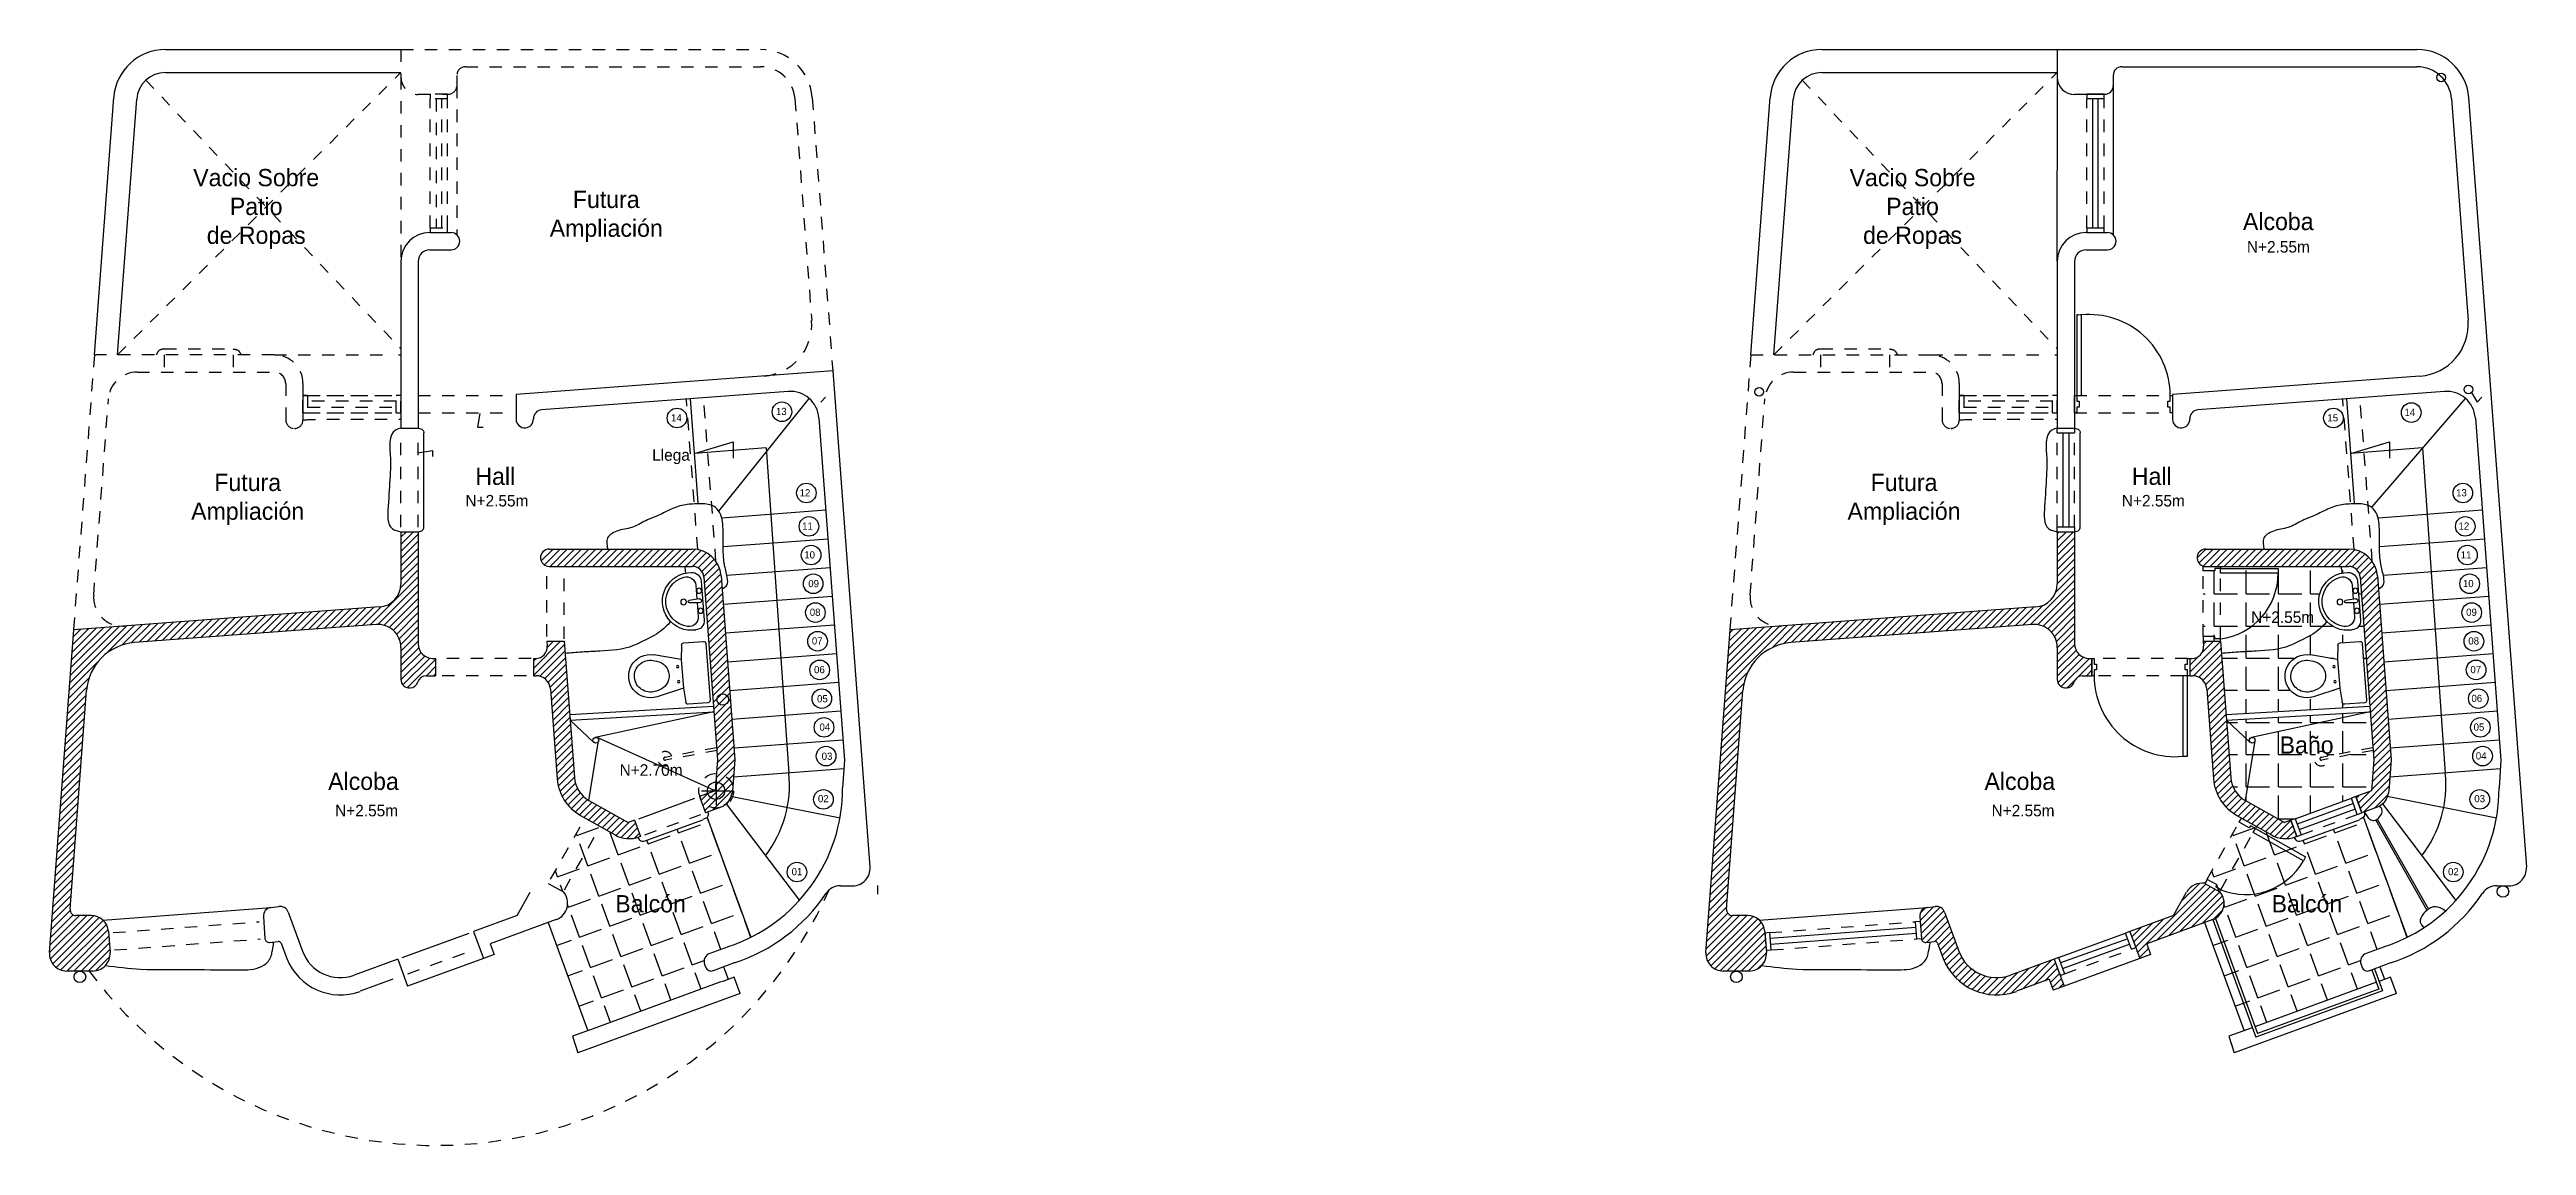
# Model space of a CAD drawing. Extents: x 132.5 to 215, y 54.5 to 129.7.
# Drawn here: x 139.3 to 160.8, y 84.51 to 94.03 of the extents above; entities that cross this region are included whole.
import ezdxf

# ---------------------------------------------------------------- set-up
doc = ezdxf.new("R2010")
doc.units = 0
doc.header["$LTSCALE"] = 0.06
doc.header["$MEASUREMENT"] = 0
doc.linetypes.add('ACAD_ISO02W100', pattern=[15, 12, -3])
doc.linetypes.add('ACAD_ISO04W100', pattern=[30.5, 24, -3, 0.5, -3])
doc.layers.get('0').update_dxf_attribs({"linetype": 'CONTINUOUS'})
for name, color, linetype in [('CARPINTERIA', 2, 'CONTINUOUS'), ('COTAS', 7, 'CONTINUOUS'), ('EJES', 1, 'ACAD_ISO04W100'), ('L005', 46, 'CONTINUOUS'), ('L01', 21, 'CONTINUOUS'), ('L02', 2, 'CONTINUOUS'), ('L025', 4, 'CONTINUOUS'), ('L03', 6, 'CONTINUOUS'), ('L05', 3, 'CONTINUOUS'), ('PROY', 9, 'ACAD_ISO02W100')]:
    doc.layers.add(name, color=color, linetype=linetype)
doc.styles.add('STYLE3', font='stylu.ttf')
pattern_1 = [(45, (-0.599272, 29.567298), (-0.030935922, 0.030935922), [])]
pattern_2 = [(45, (-0.175274, 29.567298), (-0.030935922, 0.030935922), [])]

msp = doc.modelspace()

# ---------------------------------------------------------------- texts
at = {"layer": 'L01', "char_height": 0.0625, "attachment_point": 2}
for s, insert in [('\\fStylus BT|b0|i0|c0|p34;14', (144.739, 90.86)), ('\\fStylus BT|b0|i0|c0|p34;13', (145.649, 90.915)), ('\\fStylus BT|b0|i0|c0|p34;15', (159.114, 90.86)), ('\\fStylus BT|b0|i0|c0|p34;14', (159.783, 90.907)), ('\\fStylus BT|b0|i0|c0|p34;12', (145.855, 90.209)), ('\\fStylus BT|b0|i0|c0|p34;13', (160.231, 90.209)), ('\\fStylus BT|b0|i0|c0|p34;11', (145.877, 89.92)), ('\\fStylus BT|b0|i0|c0|p34;12', (160.252, 89.92)), ('\\fStylus BT|b0|i0|c0|p34;10', (145.895, 89.67)), ('\\fStylus BT|b0|i0|c0|p34;11', (160.271, 89.67)), ('\\fStylus BT|b0|i0|c0|p34;09', (145.93, 89.421)), ('\\fStylus BT|b0|i0|c0|p34;10', (160.29, 89.421)), ('\\fStylus BT|b0|i0|c0|p34;08', (145.943, 89.172)), ('\\fStylus BT|b0|i0|c0|p34;09', (160.318, 89.172)), ('\\fStylus BT|b0|i0|c0|p34;07', (145.961, 88.923)), ('\\fStylus BT|b0|i0|c0|p34;08', (160.337, 88.923)), ('\\fStylus BT|b0|i0|c0|p34;06', (145.98, 88.674)), ('\\fStylus BT|b0|i0|c0|p34;07', (160.355, 88.674)), ('\\fStylus BT|b0|i0|c0|p34;05', (146.006, 88.421)), ('\\fStylus BT|b0|i0|c0|p34;06', (160.364, 88.424)), ('\\fStylus BT|b0|i0|c0|p34;04', (146.027, 88.175)), ('\\fStylus BT|b0|i0|c0|p34;05', (160.383, 88.175)), ('\\fStylus BT|b0|i0|c0|p34;03', (146.046, 87.922)), ('\\fStylus BT|b0|i0|c0|p34;04', (160.402, 87.925)), ('\\fStylus BT|b0|i0|c0|p34;02', (146.014, 87.554)), ('\\fStylus BT|b0|i0|c0|p34;03', (160.389, 87.554)), ('\\fStylus BT|b0|i0|c0|p34;01', (145.785, 86.92)), ('\\fStylus BT|b0|i0|c0|p34;02', (160.161, 86.92))]:
    msp.add_mtext(s, dxfattribs=dict(at, insert=insert))
at = {"layer": 'L025', "attachment_point": 2, "style": 'STYLE3'}
for s, insert, char_height in [('Vacio Sobre\\PPatio\\Pde Ropas', (141.092, 92.989), 0.15), ('Vacio Sobre\\PPatio\\Pde Ropas', (155.467, 92.989), 0.15), ('Futura\\PAmpliación', (144.13, 92.8), 0.15), ('Alcoba', (158.641, 92.608), 0.15), ('N+2.55m', (158.642, 92.363), 0.1), ('Llega', (144.692, 90.556), 0.1), ('Futura\\PAmpliación', (141.018, 90.343), 0.15), ('Hall', (143.167, 90.396), 0.15), ('Futura\\PAmpliación', (155.393, 90.343), 0.15), ('Hall', (157.543, 90.396), 0.15), ('N+2.55m', (143.181, 90.159), 0.1), ('N+2.55m', (157.557, 90.159), 0.1), ('N+2.55m', (158.679, 89.148), 0.1), ('Baño', (158.887, 88.063), 0.15), ('Alcoba', (142.023, 87.748), 0.15), ('N+2.70m', (144.519, 87.821), 0.1), ('Alcoba', (156.398, 87.748), 0.15), ('N+2.55m', (142.05, 87.469), 0.1), ('N+2.55m', (156.426, 87.469), 0.1), ('Balcón', (144.515, 86.685), 0.15), ('Balcón', (158.89, 86.685), 0.15)]:
    msp.add_mtext(s, dxfattribs=dict(at, insert=insert, char_height=char_height))

# ---------------------------------------------------------------- blocks, each defined once
blk = doc.blocks.new('PUNTO')
at = {"layer": 'COTAS'}
for p, q in [((-0.126, 0), (0.124, 0)), ((-0.001, 0.125), (-0.001, -0.125))]:
    blk.add_line(p, q, dxfattribs=at)
blk.add_circle((-0.001, 0), 0.075, dxfattribs=at)
blk = doc.blocks.new('LAVAMANO2')
at = {"layer": 'L025'}
for p, q in [((0, 0.17), (0, -0.17)), ((0.028, 0.017), (0.117, 0.01)), ((0.05, 0.137), (0.05, 0.015)), ((0.028, -0.017), (0.117, -0.01)), ((0.05, -0.015), (0.05, -0.137))]:
    blk.add_line(p, q, dxfattribs=at)
for centre, radius in [((0.025, 0.087), 0.022), ((0.166, 0), 0.025), ((0.025, -0.087), 0.022)]:
    blk.add_circle(centre, radius, dxfattribs=at)
for centre, radius, start, end in [((0.08, 0.17), 0.08, 90, 180), ((0.13, 0.137), 0.08, 77.3837, 180), ((0.13, 0.137), 0.08, 77.3837, 180), ((0.099, 0), 0.251, 265.5948, 94.4052), ((0.099, 0), 0.221, 282.6163, 77.3837), ((0.028, 0), 0.017, 80.7814, 279.2186), ((0.116, 0), 0.00985, 274.6093, 85.3907), ((0.08, -0.17), 0.08, 180, 270), ((0.13, -0.137), 0.08, 180, 282.6163)]:
    blk.add_arc(centre, radius, start, end, dxfattribs=at)
blk = doc.blocks.new('S-ROY-P')
for p, q in [((-0.267, -0.03), (-0.267, -0.202)), ((0.247, -0.01), (-0.247, -0.01)), ((0.267, -0.202), (0.267, -0.03)), ((-0.125, -0.234), (-0.249, -0.222)), ((-0.125, -0.234), (-0.183, -0.467)), ((0.125, -0.234), (-0.125, -0.234)), ((0.249, -0.222), (0.125, -0.234)), ((0.125, -0.234), (0.183, -0.467)), ((-0.134, -0.479), (-0.126, -0.447)), ((0.134, -0.479), (0.126, -0.447)), ((0.126, -0.447), (0.126, -0.447))]:
    blk.add_line(p, q)
for centre in [(-0.065, -0.27), (0.065, -0.27)]:
    blk.add_circle(centre, 0.01)
for centre, radius, start, end in [((-0.247, -0.03), 0.02, 90, 180), ((-0.247, -0.202), 0.02, 180, 264.3693), ((0.247, -0.03), 0.02, 0, 90), ((0.247, -0.202), 0.02, 275.6307, 0), ((0, -0.479), 0.13, 90, 165.9713), ((0, -0.479), 0.13, 14.0287, 90), ((0, -0.512), 0.188, 166.1294, 13.8706), ((0, -0.512), 0.138, 166.1294, 270), ((0, -0.512), 0.138, 270, 13.8706)]:
    blk.add_arc(centre, radius, start, end)
blk = doc.blocks.new('P65CM')
at = {"layer": 'CARPINTERIA'}
for p, q in [((0, 0.65), (0.15, 0.65)), ((0, 0.61), (0, 0.65)), ((0.15, 0.65), (0.15, 0.63)), ((0.1, 0.61), (0, 0.61)), ((0.1, 0.63), (0.1, 0.61)), ((0.15, 0.63), (0.1, 0.63)), ((0.15, 0.63), (0.65, 0.63)), ((0.15, 0.59), (0.15, 0.63)), ((0.65, 0.59), (0.15, 0.59)), ((0.65, 0.63), (0.65, 0.59)), ((0, 0.04), (0, 0)), ((0.1, 0.04), (0, 0.04)), ((0, 0), (0.15, 0)), ((0.1, 0.02), (0.1, 0.04)), ((0.15, 0.02), (0.1, 0.02)), ((0.15, 0), (0.15, 0.02))]:
    blk.add_line(p, q, dxfattribs=at)
blk.add_arc((0.075, 0.59), 0.575, 277.486, 0, dxfattribs=at)

# ---------------------------------------------------------------- hatches: boundary and pattern name
at = {"layer": 'L005'}
h = msp.add_hatch(dxfattribs=at)
h.set_pattern_fill('ANSI31,_O', color=256, scale=0.35)
h.set_pattern_definition(pattern_1)
h.paths.add_polyline_path([(139.299, 86.187, 0.436313), (139.448, 86.026), (139.674, 86.026, 0.436313), (139.824, 86.187), (139.81, 86.369, 0.392454), (139.66, 86.508), (139.527, 86.508, -0.436313), (139.477, 86.562), (139.62, 88.462, -0.370905), (140.035, 88.877), (142.133, 89.035, -0.436425), (142.348, 88.835), (142.348, 88.558, 0.436313), (142.429, 88.483, 0.311704), (142.495, 88.536, -0.332361), (142.567, 88.59), (142.648, 88.59), (142.648, 88.74), (142.623, 88.74, -0.414214), (142.498, 88.865), (142.498, 89.839), (142.348, 89.839), (142.348, 89.386, -0.392454), (142.163, 89.187), (139.509, 88.988)])
h = msp.add_hatch(dxfattribs=at)
h.set_pattern_fill('ANSI31,_O', color=256, scale=0.35)
h.set_pattern_definition(pattern_1)
edge = h.paths.add_edge_path()
edge.add_arc((144.877, 89.439), 0.1, 4.2892, 90, ccw=False)
edge.add_line((144.977, 89.446), (145.096, 87.859))
edge.add_line((145.096, 87.859), (145.076, 87.591))
edge.add_line((145.076, 87.591), (144.938, 87.541))
edge.add_line((144.938, 87.541), (144.99, 87.4))
edge.add_line((144.99, 87.4), (145.132, 87.452))
edge.add_spline(control_points=[(145.132, 87.452), (145.141, 87.454), (145.197, 87.487), (145.215, 87.549), (145.226, 87.589)], knot_values=[0, 0, 0, 0, 0.066504, 0.184616, 0.184616, 0.184616, 0.184616], degree=3, periodic=0)
edge.add_line((145.226, 87.589), (145.246, 87.859))
edge.add_line((145.246, 87.859), (145.126, 89.458))
edge.add_arc((144.877, 89.439), 0.25, 4.2892, 90)
edge.add_line((144.877, 89.689), (143.635, 89.689))
edge.add_arc((143.635, 89.614), 0.075, 90, 184.2892)
edge.add_arc((143.635, 89.614), 0.075, 184.2892, 270)
edge.add_line((143.635, 89.539), (144.877, 89.539))
h.paths.add_polyline_path([(143.646, 88.474), (143.704, 87.695, 0.25063), (143.906, 87.376), (144.207, 87.207, 0.219526), (144.415, 87.19), (144.426, 87.194), (144.374, 87.335), (144.321, 87.315), (143.98, 87.507, -0.25063), (143.854, 87.706), (143.765, 88.889), (143.615, 88.889), (143.618, 88.848, -0.436313), (143.518, 88.74), (143.498, 88.74), (143.498, 88.59), (143.521, 88.59, -0.392454)])
h = msp.add_hatch(dxfattribs=at)
h.set_pattern_fill('ANSI31,_O', color=256, scale=0.35)
h.set_pattern_definition(pattern_2)
h.paths.add_polyline_path([(153.674, 86.187, 0.436313), (153.824, 86.026), (154.049, 86.026, 0.436313), (154.199, 86.187), (154.185, 86.369, 0.392454), (154.036, 86.508), (153.903, 86.508, -0.436313), (153.853, 86.562), (153.995, 88.462, -0.370905), (154.41, 88.877), (156.508, 89.035, -0.436425), (156.723, 88.835), (156.723, 88.558, 0.436313), (156.804, 88.483, 0.311704), (156.87, 88.536, -0.332361), (156.942, 88.59), (157.023, 88.59), (157.023, 88.74), (156.998, 88.74, -0.414214), (156.873, 88.865), (156.873, 89.839), (156.723, 89.839), (156.723, 89.386, -0.392454), (156.538, 89.187), (153.884, 88.988)])
h = msp.add_hatch(dxfattribs=at)
h.set_pattern_fill('ANSI31,_O', color=256, scale=0.35)
h.set_pattern_definition(pattern_2)
edge = h.paths.add_edge_path()
edge.add_arc((159.252, 89.439), 0.1, 4.2892, 90, ccw=False)
edge.add_line((159.352, 89.446), (159.471, 87.859))
edge.add_line((159.471, 87.859), (159.451, 87.591))
edge.add_line((159.451, 87.591), (159.313, 87.541))
edge.add_line((159.313, 87.541), (159.365, 87.4))
edge.add_line((159.365, 87.4), (159.508, 87.452))
edge.add_spline(control_points=[(159.508, 87.452), (159.516, 87.454), (159.572, 87.487), (159.59, 87.549), (159.601, 87.589)], knot_values=[0, 0, 0, 0, 0.066504, 0.184616, 0.184616, 0.184616, 0.184616], degree=3, periodic=0)
edge.add_line((159.601, 87.589), (159.622, 87.859))
edge.add_line((159.622, 87.859), (159.502, 89.458))
edge.add_arc((159.252, 89.439), 0.25, 4.2892, 90)
edge.add_line((159.252, 89.689), (158.011, 89.689))
edge.add_arc((158.011, 89.614), 0.075, 90, 184.2892)
edge.add_arc((158.011, 89.614), 0.075, 184.2892, 270)
edge.add_line((158.011, 89.539), (159.252, 89.539))
h.paths.add_polyline_path([(158.021, 88.474), (158.08, 87.695, 0.25063), (158.282, 87.376), (158.582, 87.207, 0.219526), (158.791, 87.19), (158.802, 87.194), (158.75, 87.335), (158.696, 87.315), (158.356, 87.507, -0.25063), (158.229, 87.706), (158.14, 88.889), (157.99, 88.889), (157.993, 88.848, -0.436313), (157.893, 88.74), (157.873, 88.74), (157.873, 88.59), (157.896, 88.59, -0.392454)])
h = msp.add_hatch(dxfattribs=at)
h.set_pattern_fill('ANGLE,_O', color=256, scale=1.015)
h.set_pattern_definition([(0, (13.77618, 29.5673), (0, 0.279125), [0.203, -0.076125]), (90, (13.77618, 29.5673), (-0.279125, 2e-17), [0.203, -0.076125])])
h.paths.add_polyline_path([(158.011, 89.539, -0.06976), (157.99, 89.542), (157.99, 88.889), (158.14, 88.889), (158.188, 88.253), (159.436, 88.325), (159.352, 89.446, 0.392454), (159.252, 89.539)])
h.paths.add_polyline_path([(159.244, 89.485, -0.414214), (159.33, 89.412), (159.355, 89.073, -0.414214), (159.281, 88.987, -1.08)], flags=16)
h.paths.add_polyline_path([(158.92, 88.771), (159.156, 88.731), (159.159, 88.856, -0.385714), (159.178, 88.875), (159.349, 88.888, -0.414214), (159.37, 88.87), (159.407, 88.377, -0.414214), (159.389, 88.356), (159.217, 88.343, -0.385714), (159.196, 88.359), (159.175, 88.482), (158.947, 88.407, -1.276967)], flags=16)
h.paths.add_polyline_path([(158.911, 88.722, 0.487034), (158.751, 88.575, 0.487034), (158.931, 88.455), (158.962, 88.465, 0.344187), (159.051, 88.598, 0.344187), (158.943, 88.716)], flags=0)
h.paths.add_polyline_path([(159.202, 89.23, -1), (159.152, 89.23, -1)], flags=0)
h.paths.add_polyline_path([(159.311, 89.256, -1.175382), (159.313, 89.223), (159.226, 89.223, -0.922623), (159.225, 89.243)], flags=0)
h.paths.add_polyline_path([(159.289, 89.327, -1), (159.333, 89.327, -1)], flags=0)
h.paths.add_polyline_path([(159.346, 89.154, -1.000001), (159.302, 89.154, -1.000001)], flags=0)
h.paths.add_polyline_path([(159.135, 88.669, -1.000001), (159.115, 88.669, -1.000001)], flags=0)
h.paths.add_polyline_path([(159.144, 88.539, -1.000001), (159.124, 88.539, -1.000001)], flags=0)
h.paths.add_polyline_path([(159.44, 88.275), (158.192, 88.203), (158.398, 88.011, -0.207473), (158.39, 88.029, -0.353289), (158.41, 88.053)])
h.paths.add_polyline_path([(158.44, 88.025, -0.600289), (158.398, 88.011), (158.192, 88.203), (158.229, 87.706, 0.25063), (158.356, 87.507)])
h.paths.add_polyline_path([(158.425, 88.052, -0.295418), (158.44, 88.029, -0.040217), (158.44, 88.025), (158.356, 87.507), (158.696, 87.315), (158.75, 87.335), (159.315, 87.542), (159.451, 87.591)])
h.paths.add_polyline_path([(158.41, 88.053, -0.159891), (158.425, 88.052), (159.451, 87.591), (159.471, 87.859), (159.465, 87.94), (159.077, 87.868, -9.982222), (159.073, 87.892), (159.463, 87.965), (159.44, 88.275)])
h.paths.add_polyline_path([(158.333, 88.982), (159.077, 88.982), (159.077, 88.824), (158.333, 88.824)], flags=24)
h.paths.add_polyline_path([(158.426, 89.236), (158.97, 89.236), (158.97, 89.007), (158.426, 89.007)], flags=24)
h = msp.add_hatch(dxfattribs=at)
h.set_pattern_fill('ANGLE,_O', color=256, scale=1.015, angle=20)
h.set_pattern_definition([(20, (-0.59927, 29.5673), (-0.09546637, 0.2622917), [0.203, -0.076125]), (110, (-0.59927, 29.5673), (-0.2622917, -0.09546637), [0.203, -0.076125])])
edge = h.paths.add_edge_path()
edge.add_line((145.005, 87.36), (144.969, 87.316))
edge.add_line((144.969, 87.316), (144.905, 87.316))
edge.add_line((144.905, 87.316), (144.77, 87.266))
edge.add_line((144.77, 87.266), (144.657, 87.225))
edge.add_line((144.657, 87.225), (144.481, 87.161))
edge.add_spline(control_points=[(144.481, 87.161), (144.471, 87.158), (144.462, 87.155), (144.453, 87.154)], knot_values=[0.065654, 0.065654, 0.065654, 0.065654, 0.091759, 0.091759, 0.091759, 0.091759], degree=3, periodic=0)
edge.add_spline(control_points=[(144.453, 87.154), (144.444, 87.152), (144.433, 87.153), (144.424, 87.159), (144.421, 87.161)], knot_values=[0.02964, 0.02964, 0.02964, 0.02964, 0.055944, 0.065654, 0.065654, 0.065654, 0.065654], degree=3, periodic=0)
edge.add_spline(control_points=[(144.421, 87.161), (144.414, 87.167), (144.409, 87.176), (144.403, 87.186)], knot_values=[0, 0, 0, 0, 0.02964, 0.02964, 0.02964, 0.02964], degree=3, periodic=0)
edge.add_arc((144.33, 87.425), 0.25, 240.5701, 287.0167, ccw=False)
edge.add_line((144.207, 87.207), (143.946, 87.354))
edge.add_line((143.946, 87.354), (143.627, 86.787))
edge.add_line((143.627, 86.787), (143.758, 86.714))
edge.add_arc((143.643, 86.615), 0.152, -70.3449, 40.6654, ccw=False)
edge.add_line((143.694, 86.472), (143.626, 86.447))
edge.add_line((143.626, 86.447), (143.97, 85.508))
edge.add_line((143.97, 85.508), (144.04, 85.534))
edge.add_line((144.04, 85.534), (144.063, 85.542))
edge.add_line((144.063, 85.542), (145.117, 85.928))
edge.add_line((145.117, 85.928), (145.141, 85.936))
edge.add_line((145.141, 85.936), (145.188, 85.954))
edge.add_line((145.188, 85.954), (145.148, 86.063))
edge.add_line((145.148, 86.063), (145.057, 86.029))
edge.add_arc((145.04, 86.076), 0.05, 200.2733, 290.2733, ccw=False)
edge.add_line((144.993, 86.058), (144.984, 86.082))
edge.add_arc((145.054, 86.108), 0.075, 110.3989, 200.2733, ccw=False)
edge.add_line((145.028, 86.178), (145.188, 86.237))
edge.add_arc((144.736, 87.61), 1.445, 288.2341, 296.6975)
edge.add_line((145.385, 86.319), (145.005, 87.36))
h.paths.add_polyline_path([(144.141, 86.463), (144.884, 86.463), (144.884, 86.309), (144.141, 86.309)], flags=24)
h.paths.add_polyline_path([(144.158, 86.722), (144.872, 86.722), (144.872, 86.493), (144.158, 86.493)], flags=24)
h = msp.add_hatch(dxfattribs=at)
h.set_pattern_fill('ANGLE,_O', color=256, scale=1.015, angle=20)
h.set_pattern_definition([(20, (13.77618, 29.5673), (-0.09546637, 0.2622917), [0.203, -0.076125]), (110, (13.77618, 29.5673), (-0.2622917, -0.09546637), [0.203, -0.076125])])
edge = h.paths.add_edge_path()
edge.add_line((159.38, 87.36), (159.345, 87.316))
edge.add_line((159.345, 87.316), (159.281, 87.316))
edge.add_line((159.281, 87.316), (159.145, 87.266))
edge.add_line((159.145, 87.266), (159.033, 87.225))
edge.add_line((159.033, 87.225), (158.856, 87.161))
edge.add_spline(control_points=[(158.856, 87.161), (158.847, 87.158), (158.837, 87.155), (158.828, 87.154)], knot_values=[0.065654, 0.065654, 0.065654, 0.065654, 0.091759, 0.091759, 0.091759, 0.091759], degree=3, periodic=0)
edge.add_spline(control_points=[(158.828, 87.154), (158.819, 87.152), (158.808, 87.153), (158.799, 87.159), (158.797, 87.161)], knot_values=[0.02964, 0.02964, 0.02964, 0.02964, 0.055944, 0.065654, 0.065654, 0.065654, 0.065654], degree=3, periodic=0)
edge.add_spline(control_points=[(158.797, 87.161), (158.79, 87.167), (158.784, 87.176), (158.778, 87.186)], knot_values=[0, 0, 0, 0, 0.02964, 0.02964, 0.02964, 0.02964], degree=3, periodic=0)
edge.add_arc((158.705, 87.425), 0.25, 240.5701, 287.0167, ccw=False)
edge.add_line((158.582, 87.207), (158.322, 87.354))
edge.add_line((158.322, 87.354), (158.003, 86.787))
edge.add_line((158.003, 86.787), (158.134, 86.714))
edge.add_arc((158.019, 86.615), 0.152, -70.3449, 40.6654, ccw=False)
edge.add_line((158.07, 86.472), (158.001, 86.447))
edge.add_line((158.001, 86.447), (158.345, 85.508))
edge.add_line((158.345, 85.508), (158.415, 85.534))
edge.add_line((158.415, 85.534), (158.439, 85.542))
edge.add_line((158.439, 85.542), (159.493, 85.928))
edge.add_line((159.493, 85.928), (159.516, 85.936))
edge.add_line((159.516, 85.936), (159.563, 85.954))
edge.add_line((159.563, 85.954), (159.523, 86.063))
edge.add_line((159.523, 86.063), (159.432, 86.029))
edge.add_arc((159.415, 86.076), 0.05, 200.2733, 290.2733, ccw=False)
edge.add_line((159.368, 86.058), (159.36, 86.082))
edge.add_arc((159.43, 86.108), 0.075, 110.3989, 200.2733, ccw=False)
edge.add_line((159.404, 86.178), (159.564, 86.237))
edge.add_arc((159.112, 87.61), 1.445, 288.2341, 296.6975)
edge.add_line((159.761, 86.319), (159.38, 87.36))
h.paths.add_polyline_path([(158.517, 86.463), (159.26, 86.463), (159.26, 86.309), (158.517, 86.309)], flags=24)
h.paths.add_polyline_path([(158.533, 86.722), (159.247, 86.722), (159.247, 86.493), (158.533, 86.493)], flags=24)
h = msp.add_hatch(dxfattribs=at)
h.set_pattern_fill('ANSI31,_O', color=256, scale=0.35)
h.set_pattern_definition(pattern_2)
h.paths.add_polyline_path([(155.869, 86.199), (155.745, 86.538, 0.349717), (155.665, 86.587), (155.595, 86.578, 0.402782), (155.529, 86.497), (155.545, 86.321, 0.425739), (155.601, 86.276), (155.658, 86.283, -0.349585), (155.684, 86.267), (155.733, 86.134, 0.405847), (156.369, 85.85), (156.653, 85.954), (156.688, 85.86), (156.782, 85.894), (156.696, 86.129), (156.318, 85.991, -0.414214)])
h.paths.add_polyline_path([(157.731, 86.508), (157.353, 86.37), (157.439, 86.135), (157.533, 86.169), (157.499, 86.263), (158.072, 86.473, 0.521279), (158.134, 86.714), (158.003, 86.787, 0.304468), (157.846, 86.712)])

# ---------------------------------------------------------------- linework, layer by layer
at = {"layer": 'COTAS'}
for p, q in [((145.991, 90.964), (146.034, 91.007)), ((160.317, 91.049), (160.367, 90.964)), ((160.367, 90.964), (160.409, 91.007)), ((143.034, 90.865), (143.013, 90.746)), ((143.013, 90.746), (143.061, 90.746)), ((142.492, 90.525), (142.622, 90.546)), ((142.622, 90.546), (142.621, 90.494)), ((146.485, 86.768), (146.485, 86.693))]:
    msp.add_line(p, q, dxfattribs=at)
at = {"layer": 'EJES', "ltscale": 0.025}
msp.add_circle((145.084, 87.591), 0.15, dxfattribs=at)
at = {"layer": 'L01'}
for p, q in [((140.304, 94.026), (142.348, 94.026)), ((154.68, 94.026), (156.723, 94.026)), ((140.304, 93.826), (142.348, 93.826)), ((154.68, 93.826), (156.723, 93.826)), ((139.688, 91.376), (139.856, 93.609)), ((139.889, 91.376), (140.055, 93.594)), ((154.063, 91.376), (154.231, 93.609)), ((154.264, 91.376), (154.43, 93.594)), ((144.928, 90.09), (144.861, 90.994)), ((145.106, 90.017), (145.89, 90.997)), ((159.304, 90.09), (159.236, 90.994)), ((159.457, 90.057), (160.266, 90.997)), ((144.896, 90.52), (145.231, 90.619)), ((145.518, 90.567), (144.896, 90.52)), ((145.231, 90.619), (145.231, 90.478)), ((145.518, 90.567), (145.714, 87.745)), ((159.272, 90.52), (159.606, 90.619)), ((159.894, 90.567), (159.272, 90.52)), ((159.606, 90.619), (159.606, 90.478)), ((159.894, 90.567), (160.09, 87.745)), ((146.036, 90.026), (145.132, 89.958)), ((160.412, 90.026), (159.512, 89.958)), ((146.055, 89.776), (145.145, 89.708)), ((160.431, 89.776), (159.52, 89.708)), ((146.074, 89.527), (145.177, 89.46)), ((160.449, 89.527), (159.553, 89.46)), ((146.092, 89.278), (145.145, 89.207)), ((160.468, 89.278), (159.521, 89.207)), ((146.111, 89.029), (145.164, 88.958)), ((160.487, 89.029), (159.539, 88.958)), ((146.13, 88.779), (145.183, 88.708)), ((160.505, 88.779), (159.558, 88.708)), ((146.149, 88.53), (145.201, 88.459)), ((160.524, 88.53), (159.577, 88.459)), ((143.813, 88.253), (145.062, 88.325)), ((143.816, 88.203), (145.065, 88.275)), ((143.816, 88.203), (144.022, 88.011)), ((145.065, 88.275), (144.034, 88.053)), ((146.167, 88.281), (145.22, 88.21)), ((158.188, 88.253), (159.437, 88.325)), ((158.192, 88.203), (159.44, 88.275)), ((158.192, 88.203), (158.398, 88.011)), ((159.44, 88.275), (158.41, 88.053)), ((160.543, 88.281), (159.595, 88.21)), ((143.98, 87.507), (144.064, 88.025)), ((145.076, 87.591), (144.05, 88.052)), ((146.186, 88.031), (145.239, 87.96)), ((158.356, 87.507), (158.44, 88.025)), ((160.561, 88.031), (159.614, 87.96)), ((146.193, 87.781), (145.235, 87.709)), ((160.569, 87.781), (159.61, 87.709)), ((145.209, 87.545), (146.159, 87.356)), ((159.585, 87.545), (160.534, 87.356)), ((143.626, 86.447), (143.97, 85.508)), ((158.001, 86.447), (158.345, 85.508)), ((145.148, 86.063), (145.188, 85.954)), ((159.523, 86.063), (159.563, 85.954))]:
    msp.add_line(p, q, dxfattribs=at)
for centre, radius in [((145.655, 90.881), 0.085), ((159.795, 90.874), 0.085), ((144.744, 90.827), 0.085), ((159.12, 90.827), 0.085), ((145.867, 90.176), 0.085), ((160.243, 90.176), 0.085), ((145.889, 89.886), 0.085), ((160.264, 89.886), 0.085), ((145.908, 89.637), 0.085), ((160.283, 89.637), 0.085), ((145.926, 89.388), 0.085), ((160.302, 89.388), 0.085), ((145.945, 89.138), 0.085), ((160.32, 89.138), 0.085), ((145.964, 88.889), 0.085), ((160.339, 88.889), 0.085), ((145.982, 88.64), 0.085), ((160.358, 88.64), 0.085), ((146.001, 88.391), 0.085), ((160.377, 88.391), 0.085), ((146.02, 88.141), 0.085), ((160.395, 88.141), 0.085), ((144.04, 88.029), 0.025), ((146.038, 87.892), 0.085), ((158.415, 88.029), 0.025), ((160.414, 87.892), 0.085), ((146.015, 87.516), 0.085), ((160.39, 87.516), 0.085), ((145.785, 86.885), 0.085), ((160.16, 86.885), 0.085)]:
    msp.add_circle(centre, radius, dxfattribs=at)
for centre, radius, start, end in [((140.304, 93.576), 0.45, 90, 175.7108), ((154.68, 93.576), 0.45, 90, 175.7108), ((140.304, 93.576), 0.25, 90, 175.7108), ((154.68, 93.576), 0.25, 90, 175.7108), ((144.714, 87.64), 1.006, 322.4674, 6.007), ((159.09, 87.64), 1.006, 322.4674, 6.007)]:
    msp.add_arc(centre, radius, start, end, dxfattribs=at)
for points in [[(144.81, 89.539), (144.818, 89.48)], [(159.186, 89.539), (159.193, 89.48)], [(144.693, 89.061), (144.582, 88.962), (144.435, 88.884), (144.365, 88.851), (144.074, 88.803), (143.92, 88.795), (143.773, 88.783)], [(159.068, 89.061), (158.957, 88.962), (158.81, 88.884), (158.74, 88.851), (158.449, 88.803), (158.295, 88.795), (158.148, 88.783)]]:
    msp.add_spline(points, degree=3, dxfattribs=at)
at = {"layer": 'L02'}
for p, q in [((157.129, 93.597), (156.979, 93.597)), ((157.029, 93.597), (157.029, 92.477)), ((157.079, 92.477), (157.079, 93.597)), ((156.979, 92.477), (157.129, 92.477)), ((156.723, 90.699), (156.723, 90.739)), ((156.723, 90.739), (156.873, 90.739)), ((156.873, 90.739), (156.873, 90.699)), ((156.723, 90.699), (156.873, 90.699)), ((156.773, 89.879), (156.773, 90.699)), ((156.823, 90.699), (156.823, 89.879)), ((156.723, 89.839), (156.723, 89.879)), ((156.873, 89.879), (156.723, 89.879)), ((156.873, 89.879), (156.873, 89.839)), ((156.723, 89.839), (156.873, 89.839)), ((159.313, 87.541), (159.276, 87.527)), ((159.327, 87.386), (159.276, 87.527)), ((159.365, 87.4), (159.313, 87.541)), ((158.788, 87.348), (158.75, 87.335)), ((158.802, 87.194), (158.75, 87.335)), ((158.788, 87.348), (158.839, 87.208)), ((159.293, 87.48), (158.805, 87.301)), ((158.822, 87.255), (159.31, 87.433)), ((159.327, 87.386), (159.365, 87.4)), ((159.487, 87.336), (159.931, 86.555)), ((159.5, 87.343), (159.944, 86.562)), ((158.802, 87.194), (158.839, 87.208)), ((155.533, 86.457), (155.493, 86.454)), ((155.504, 86.304), (155.493, 86.454)), ((155.533, 86.457), (155.544, 86.307)), ((158.072, 86.473), (158.446, 85.451)), ((158.095, 86.481), (158.46, 85.484)), ((154.226, 86.359), (154.186, 86.356)), ((154.186, 86.356), (154.198, 86.206)), ((154.198, 86.206), (154.238, 86.209)), ((154.226, 86.359), (154.238, 86.209)), ((155.496, 86.404), (154.23, 86.309)), ((154.234, 86.259), (155.5, 86.354)), ((155.504, 86.304), (155.544, 86.307)), ((157.334, 86.306), (156.751, 86.096)), ((156.768, 86.049), (157.351, 86.259)), ((157.353, 86.37), (157.316, 86.356)), ((157.367, 86.215), (157.316, 86.356)), ((157.353, 86.37), (157.405, 86.229)), ((157.367, 86.215), (157.405, 86.229)), ((156.734, 86.143), (156.696, 86.129)), ((156.696, 86.129), (156.747, 85.988)), ((156.734, 86.143), (156.785, 86.002)), ((156.747, 85.988), (156.785, 86.002)), ((159.453, 86.037), (159.514, 85.869)), ((159.476, 86.045), (159.546, 85.854)), ((159.546, 85.854), (158.446, 85.451)), ((159.514, 85.869), (158.46, 85.484))]:
    msp.add_line(p, q, dxfattribs=at)
for points in [[(157.129, 93.597), (157.129, 93.637), (156.979, 93.637), (156.979, 93.597)], [(156.979, 92.477), (156.979, 92.437), (157.129, 92.437), (157.129, 92.477)]]:
    msp.add_lwpolyline(points, dxfattribs=at)
for points in [[(157.703, 91.022), (157.723, 91.022), (157.723, 90.872), (157.703, 90.872), (157.703, 90.922), (157.683, 90.922), (157.683, 90.972), (157.693, 90.972), (157.703, 90.972), (157.703, 91.022, 0.44237), (156.933, 91.722, -0.047619), (156.893, 91.722), (156.893, 90.972), (156.913, 90.972), (156.913, 90.922), (156.893, 90.922), (156.893, 90.872), (156.873, 90.872), (156.873, 91.022), (156.933, 91.022), (156.933, 91.722)], [(157.043, 88.59), (157.023, 88.59), (157.023, 88.74), (157.043, 88.74), (157.043, 88.69), (157.063, 88.69), (157.063, 88.64), (157.053, 88.64), (157.043, 88.64), (157.043, 88.59, 0.44237), (157.813, 87.89, -0.047619), (157.853, 87.89), (157.853, 88.64), (157.833, 88.64), (157.833, 88.69), (157.853, 88.69), (157.853, 88.74), (157.873, 88.74), (157.873, 88.59), (157.813, 88.59), (157.813, 87.89)]]:
    msp.add_lwpolyline(points, format="xyb", dxfattribs=at)
for centre, radius in [((160.054, 93.783), 0.0375), ((154.136, 91.054), 0.0375), ((160.291, 91.075), 0.0375), ((145.141, 88.383), 0.05), ((160.591, 86.716), 0.05), ((160.591, 86.716), 0.05), ((139.562, 85.976), 0.05), ((153.938, 85.976), 0.05), ((153.938, 85.976), 0.05)]:
    msp.add_circle(centre, radius, dxfattribs=at)
for points in [[(159.388, 87.408), (159.437, 87.343), (159.471, 87.332), (159.521, 87.365), (159.544, 87.42), (159.522, 87.458)], [(160.092, 86.548), (160.045, 86.574), (159.97, 86.578), (159.938, 86.559), (159.896, 86.518), (159.873, 86.451), (159.905, 86.402)]]:
    msp.add_spline(points, degree=3, dxfattribs=at)
at = {"layer": 'L025'}
for p, q in [((156.723, 92.187), (156.725, 93.768)), ((157.208, 93.712), (157.208, 92.418)), ((142.548, 89.879), (142.548, 90.699)), ((156.923, 89.879), (156.923, 90.699)), ((144.412, 87.348), (144.9, 87.527)), ((158.788, 87.348), (159.276, 87.527)), ((144.481, 87.161), (144.969, 87.339)), ((145.005, 87.36), (145.385, 86.319)), ((145.172, 87.477), (145.806, 86.638)), ((158.856, 87.161), (159.345, 87.339)), ((159.38, 87.36), (159.761, 86.319)), ((159.547, 87.477), (160.181, 86.638)), ((139.762, 86.468), (141.219, 86.578)), ((154.137, 86.468), (155.595, 86.578)), ((142.358, 86.143), (142.94, 86.356)), ((156.734, 86.143), (157.316, 86.356)), ((143.064, 86.135), (142.406, 85.894)), ((157.439, 86.135), (156.782, 85.894)), ((145.292, 85.832), (143.884, 85.317)), ((145.117, 85.928), (144.063, 85.542)), ((145.24, 85.973), (145.141, 85.936)), ((145.292, 85.832), (145.24, 85.973)), ((159.668, 85.832), (158.259, 85.317)), ((159.493, 85.928), (158.439, 85.542)), ((159.616, 85.973), (159.516, 85.936)), ((159.668, 85.832), (159.616, 85.973)), ((144.04, 85.534), (143.836, 85.459)), ((143.836, 85.459), (143.884, 85.317)), ((158.415, 85.534), (158.211, 85.459)), ((158.211, 85.459), (158.259, 85.317)), ((158.23, 85.403), (158.24, 85.375))]:
    msp.add_line(p, q, dxfattribs=at)
for points in [[(142.348, 90.739), (142.302, 90.722), (142.257, 90.474), (142.254, 90.325), (142.237, 90.06), (142.274, 89.866), (142.348, 89.839)], [(142.498, 90.739), (142.536, 90.723), (142.548, 90.699)], [(156.723, 90.739), (156.677, 90.722), (156.632, 90.474), (156.629, 90.325), (156.613, 90.06), (156.649, 89.866), (156.723, 89.839)], [(156.873, 90.739), (156.911, 90.723), (156.923, 90.699)], [(145.135, 89.343), (145.177, 89.376), (145.18, 89.444), (145.155, 89.558), (145.145, 89.725), (145.141, 89.907), (145.123, 89.986), (145.077, 90.05), (144.973, 90.082), (144.927, 90.082), (144.802, 90.071), (144.677, 90.028), (144.574, 89.978), (144.488, 89.943), (144.367, 89.882), (144.238, 89.85), (144.142, 89.786), (144.142, 89.689)], [(159.51, 89.343), (159.552, 89.376), (159.556, 89.444), (159.531, 89.558), (159.52, 89.725), (159.516, 89.907), (159.499, 89.986), (159.452, 90.05), (159.349, 90.082), (159.302, 90.082), (159.177, 90.071), (159.053, 90.028), (158.949, 89.978), (158.863, 89.943), (158.742, 89.882), (158.614, 89.85), (158.517, 89.786), (158.517, 89.689)], [(142.498, 89.839), (142.536, 89.854), (142.548, 89.879)], [(156.873, 89.839), (156.911, 89.854), (156.923, 89.879)], [(159.388, 87.409), (159.387, 87.37), (159.345, 87.34)], [(144.403, 87.186), (144.429, 87.156), (144.481, 87.161)], [(158.778, 87.186), (158.804, 87.156), (158.856, 87.161)], [(139.784, 86.074), (140.088, 86.043), (140.535, 86.039), (140.968, 86.036), (141.159, 86.077), (141.22, 86.152), (141.231, 86.196), (141.237, 86.227), (141.245, 86.279)], [(154.159, 86.074), (154.463, 86.043), (154.91, 86.039), (155.343, 86.036), (155.534, 86.077), (155.596, 86.152), (155.606, 86.196), (155.613, 86.227), (155.62, 86.279)]]:
    msp.add_spline(points, degree=3, dxfattribs=at)
msp.add_open_spline([(145.013, 87.408), (145.015, 87.394), (145.019, 87.361), (144.987, 87.348), (144.969, 87.34)], degree=3, knots=[0.00071281, 0.00071281, 0.00071281, 0.00071281, 0.03935036, 0.09175876, 0.09175876, 0.09175876, 0.09175876], dxfattribs=at)
at = {"layer": 'L03'}
for p, q in [((145.141, 85.936), (145.117, 85.928)), ((144.063, 85.542), (144.04, 85.534))]:
    msp.add_line(p, q, dxfattribs=at)
at = {"layer": 'L05'}
for p, q in [((156.723, 94.026), (156.723, 93.786)), ((156.723, 94.026), (159.845, 94.026)), ((157.208, 93.801), (157.208, 93.712)), ((157.283, 93.876), (159.845, 93.876)), ((156.873, 93.637), (157.134, 93.637)), ((160.144, 93.598), (160.288, 91.674)), ((160.293, 93.609), (160.795, 86.927)), ((142.598, 92.437), (142.783, 92.437)), ((156.973, 92.437), (157.158, 92.437)), ((142.598, 92.287), (142.783, 92.287)), ((142.858, 92.362), (142.858, 92.362)), ((156.973, 92.287), (157.158, 92.287)), ((157.233, 92.362), (157.233, 92.362)), ((142.348, 92.187), (142.348, 90.739)), ((142.498, 92.187), (142.498, 90.739)), ((156.723, 92.187), (156.723, 90.739)), ((156.873, 92.187), (156.873, 90.739)), ((146.096, 91.237), (143.348, 91.03)), ((146.096, 91.237), (146.419, 86.927)), ((159.869, 91.191), (157.723, 91.03)), ((143.348, 91.03), (143.348, 90.816)), ((145.708, 91.057), (143.567, 90.897)), ((157.723, 91.03), (157.723, 90.816)), ((160.084, 91.057), (157.943, 90.897)), ((142.348, 90.739), (142.498, 90.739)), ((142.429, 90.739), (142.429, 90.739)), ((143.429, 90.742), (143.429, 90.742)), ((143.498, 90.822), (143.498, 90.816)), ((145.976, 90.826), (146.199, 87.857)), ((156.723, 90.739), (156.873, 90.739)), ((156.804, 90.739), (156.804, 90.739)), ((157.804, 90.742), (157.804, 90.742)), ((157.873, 90.822), (157.873, 90.816)), ((160.352, 90.826), (160.574, 87.857)), ((142.348, 89.839), (142.498, 89.839)), ((142.348, 89.839), (142.348, 89.386)), ((142.498, 89.839), (142.498, 88.865)), ((143.635, 89.689), (144.877, 89.689)), ((156.723, 89.839), (156.723, 89.386)), ((156.723, 89.839), (156.873, 89.839)), ((156.873, 89.839), (156.873, 88.865)), ((158.011, 89.689), (159.252, 89.689)), ((143.561, 89.608), (143.561, 89.608)), ((143.635, 89.539), (144.877, 89.539)), ((144.977, 89.446), (145.096, 87.859)), ((145.126, 89.458), (145.246, 87.859)), ((157.936, 89.608), (157.936, 89.608)), ((158.011, 89.539), (159.252, 89.539)), ((159.352, 89.446), (159.471, 87.859)), ((159.502, 89.458), (159.622, 87.859)), ((142.163, 89.187), (139.509, 88.988)), ((142.133, 89.035), (140.035, 88.877)), ((156.538, 89.187), (153.884, 88.988)), ((156.508, 89.035), (154.41, 88.877)), ((139.299, 86.187), (139.509, 88.988)), ((142.348, 88.835), (142.348, 88.558)), ((143.615, 88.889), (143.765, 88.889)), ((143.615, 88.889), (143.618, 88.848)), ((143.765, 88.889), (143.854, 87.706)), ((153.674, 86.187), (153.884, 88.988)), ((156.723, 88.835), (156.723, 88.558)), ((157.99, 88.889), (157.993, 88.848)), ((157.99, 88.889), (158.14, 88.889)), ((158.14, 88.889), (158.229, 87.706)), ((142.567, 88.59), (142.648, 88.59)), ((142.623, 88.74), (142.648, 88.74)), ((142.648, 88.74), (142.648, 88.59)), ((143.498, 88.74), (143.518, 88.74)), ((143.498, 88.74), (143.498, 88.59)), ((143.498, 88.59), (143.521, 88.59)), ((156.942, 88.59), (157.023, 88.59)), ((156.998, 88.74), (157.023, 88.74)), ((157.023, 88.74), (157.023, 88.59)), ((157.873, 88.74), (157.873, 88.59)), ((157.873, 88.74), (157.893, 88.74)), ((157.873, 88.59), (157.896, 88.59)), ((139.477, 86.562), (139.62, 88.462)), ((142.429, 88.483), (142.429, 88.483)), ((143.646, 88.474), (143.704, 87.695)), ((153.853, 86.562), (153.995, 88.462)), ((156.804, 88.483), (156.804, 88.483)), ((158.021, 88.474), (158.08, 87.695)), ((145.096, 87.859), (145.076, 87.591)), ((145.246, 87.859), (145.226, 87.589)), ((146.199, 87.857), (146.181, 87.616)), ((159.471, 87.859), (159.451, 87.591)), ((159.622, 87.859), (159.601, 87.589)), ((160.574, 87.857), (160.557, 87.616)), ((143.98, 87.507), (144.321, 87.315)), ((145.076, 87.591), (144.938, 87.541)), ((144.94, 87.542), (144.938, 87.541)), ((144.938, 87.541), (144.99, 87.4)), ((158.356, 87.507), (158.696, 87.315)), ((159.451, 87.591), (159.313, 87.541)), ((159.315, 87.542), (159.313, 87.541)), ((159.313, 87.541), (159.365, 87.4)), ((143.906, 87.376), (144.207, 87.207)), ((144.374, 87.335), (144.321, 87.315)), ((144.374, 87.335), (144.426, 87.194)), ((145.132, 87.452), (144.99, 87.4)), ((158.282, 87.376), (158.582, 87.207)), ((158.75, 87.335), (158.696, 87.315)), ((158.75, 87.335), (158.802, 87.194)), ((159.508, 87.452), (159.365, 87.4)), ((144.426, 87.194), (144.415, 87.19)), ((158.802, 87.194), (158.791, 87.19)), ((143.356, 86.508), (143.471, 86.712)), ((143.356, 86.508), (143.471, 86.712)), ((143.356, 86.508), (143.471, 86.712)), ((143.627, 86.787), (143.758, 86.714)), ((143.627, 86.787), (143.758, 86.714)), ((146.162, 86.766), (146.27, 86.766)), ((157.731, 86.508), (157.846, 86.712)), ((157.731, 86.508), (157.846, 86.712)), ((157.731, 86.508), (157.846, 86.712)), ((158.003, 86.787), (158.134, 86.714)), ((158.003, 86.787), (158.134, 86.714)), ((160.537, 86.766), (160.645, 86.766)), ((139.66, 86.508), (139.527, 86.508)), ((141.154, 86.498), (141.168, 86.306)), ((141.219, 86.578), (141.289, 86.587)), ((141.369, 86.538), (141.493, 86.199)), ((141.369, 86.538), (141.493, 86.199)), ((143.356, 86.508), (142.978, 86.37)), ((143.696, 86.473), (143.123, 86.263)), ((154.036, 86.508), (153.903, 86.508)), ((155.53, 86.498), (155.544, 86.306)), ((155.595, 86.578), (155.665, 86.587)), ((155.745, 86.538), (155.869, 86.199)), ((155.745, 86.538), (155.869, 86.199)), ((157.731, 86.508), (157.353, 86.37)), ((158.072, 86.473), (157.499, 86.263)), ((139.81, 86.369), (139.824, 86.187)), ((141.208, 86.274), (141.282, 86.283)), ((141.309, 86.267), (141.357, 86.134)), ((142.978, 86.37), (143.064, 86.135)), ((143.123, 86.263), (143.158, 86.169)), ((145.188, 86.237), (145.028, 86.178)), ((154.185, 86.369), (154.199, 86.187)), ((155.583, 86.274), (155.658, 86.283)), ((155.684, 86.267), (155.733, 86.134)), ((157.353, 86.37), (157.439, 86.135)), ((157.499, 86.263), (157.533, 86.169)), ((159.564, 86.237), (159.404, 86.178)), ((139.674, 86.026), (139.448, 86.026)), ((142.32, 86.129), (141.942, 85.991)), ((142.32, 86.129), (142.406, 85.894)), ((143.158, 86.169), (143.064, 86.135)), ((144.984, 86.082), (144.993, 86.058)), ((145.239, 86.096), (145.057, 86.029)), ((154.049, 86.026), (153.824, 86.026)), ((156.696, 86.129), (156.318, 85.991)), ((156.696, 86.129), (156.782, 85.894)), ((157.533, 86.169), (157.439, 86.135)), ((159.36, 86.082), (159.368, 86.058)), ((159.614, 86.096), (159.432, 86.029)), ((142.278, 85.954), (141.994, 85.85)), ((156.653, 85.954), (156.369, 85.85)), ((156.653, 85.954), (156.688, 85.86)), ((156.782, 85.894), (156.688, 85.86))]:
    msp.add_line(p, q, dxfattribs=at)
for centre, radius, start, end in [((159.845, 93.576), 0.45, 4.2892, 90), ((156.873, 93.786), 0.15, 180, 270), ((157.283, 93.801), 0.0748, 90, 180), ((159.845, 93.576), 0.3, 4.2892, 90), ((157.134, 93.712), 0.0748, 270, 360), ((142.598, 92.187), 0.25, 90, 180), ((142.783, 92.362), 0.075, 0, 90), ((156.973, 92.187), 0.25, 90, 180), ((157.158, 92.362), 0.075, 0, 90), ((142.598, 92.187), 0.1, 90, 180), ((142.783, 92.362), 0.075, 270, 0), ((156.973, 92.187), 0.1, 90, 180), ((157.158, 92.362), 0.075, 270, 0), ((159.839, 91.64), 0.45, 274.2892, 4.2892), ((145.727, 90.808), 0.25, 4.2892, 94.2892), ((160.102, 90.808), 0.25, 4.2892, 94.2892), ((143.423, 90.816), 0.075, 180, 274.2892), ((143.423, 90.816), 0.0751, 274.316, 2.0454), ((143.573, 90.822), 0.075, 94.2892, 180), ((157.798, 90.816), 0.075, 180, 274.2892), ((157.798, 90.816), 0.0751, 274.316, 2.0454), ((157.948, 90.822), 0.075, 94.2892, 180), ((143.635, 89.614), 0.075, 90, 184.2892), ((144.877, 89.439), 0.25, 4.2892, 90), ((158.011, 89.614), 0.075, 90, 184.2892), ((159.252, 89.439), 0.25, 4.2892, 90), ((143.635, 89.614), 0.075, 184.2892, 270), ((144.877, 89.439), 0.1, 4.2892, 90), ((158.011, 89.614), 0.075, 184.2892, 270), ((159.252, 89.439), 0.1, 4.2892, 90), ((142.148, 89.386), 0.2, 274.2892, 360), ((156.523, 89.386), 0.2, 274.2892, 360), ((142.148, 88.835), 0.2, 360, 94.3106), ((156.523, 88.835), 0.2, 360, 94.3106), ((140.069, 88.428), 0.45, 94.3106, 175.7108), ((142.623, 88.865), 0.125, 180, 270), ((143.518, 88.84), 0.1, 270, 4.2892), ((154.444, 88.428), 0.45, 94.3106, 175.7108), ((156.998, 88.865), 0.125, 180, 270), ((157.893, 88.84), 0.1, 270, 4.2892), ((142.567, 88.515), 0.075, 90, 163.5391), ((143.521, 88.465), 0.125, 4.2892, 90), ((156.942, 88.515), 0.075, 90, 163.5391), ((157.896, 88.465), 0.125, 4.2892, 90), ((142.423, 88.558), 0.075, 180, 274.2892), ((142.423, 88.558), 0.075, 274.2892, 343.5391), ((156.798, 88.558), 0.075, 180, 274.2892), ((156.798, 88.558), 0.075, 274.2892, 343.5391), ((144.103, 87.725), 0.25, 184.2892, 240.5701), ((158.478, 87.725), 0.25, 184.2892, 240.5701), ((144.103, 87.725), 0.4, 184.2892, 240.5701), ((144.736, 87.61), 1.445, 288.2341, 0.2324), ((158.478, 87.725), 0.4, 184.2892, 240.5701), ((159.112, 87.61), 1.445, 288.2341, 0.2324), ((144.33, 87.425), 0.25, 240.5701, 290.0961), ((158.705, 87.425), 0.25, 240.5701, 290.0961), ((146.27, 86.916), 0.15, 270, 4.2892), ((160.645, 86.916), 0.15, 270, 4.2892), ((143.643, 86.615), 0.152, 290.5371, 40.6654), ((144.777, 87.537), 1.513, 287.7807, 326.444), ((146.162, 86.616), 0.15, 90, 145.7572), ((157.981, 86.633), 0.156, 81.9191, 149.6543), ((158.019, 86.615), 0.152, 290.5371, 40.6654), ((159.152, 87.537), 1.513, 287.7807, 326.444), ((160.537, 86.616), 0.15, 90, 145.7572), ((139.527, 86.558), 0.05, 175.7108, 270), ((139.66, 86.358), 0.15, 4.2892, 90), ((141.229, 86.503), 0.075, 97.1985, 184.2892), ((141.299, 86.512), 0.075, 20.0961, 97.1985), ((153.903, 86.558), 0.05, 175.7108, 270), ((154.036, 86.358), 0.15, 4.2892, 90), ((155.604, 86.503), 0.075, 97.1985, 184.2892), ((155.674, 86.512), 0.075, 20.0961, 97.1985), ((141.203, 86.309), 0.035, 184.2892, 277.1985), ((141.285, 86.258), 0.025, 20.1231, 97.1985), ((155.579, 86.309), 0.035, 184.2892, 277.1985), ((155.661, 86.258), 0.025, 20.1231, 97.1985), ((139.448, 86.176), 0.15, 175.7108, 270), ((139.674, 86.176), 0.15, 270, 4.2892), ((141.822, 86.319), 0.5, 201.7376, 290.0961), ((141.822, 86.319), 0.35, 200.0961, 290.0961), ((145.054, 86.108), 0.075, 110.3989, 200.2733), ((145.04, 86.076), 0.05, 200.2733, 290.2733), ((153.824, 86.176), 0.15, 175.7108, 270), ((154.049, 86.176), 0.15, 270, 4.2892), ((156.197, 86.319), 0.5, 201.7376, 290.0961), ((156.197, 86.319), 0.35, 200.0961, 290.0961), ((159.43, 86.108), 0.075, 110.3989, 200.2733), ((159.415, 86.076), 0.05, 200.2733, 290.2733)]:
    msp.add_arc(centre, radius, start, end, dxfattribs=at)
for points in [[(145.226, 87.589), (145.215, 87.549), (145.197, 87.487), (145.141, 87.454), (145.132, 87.452)], [(159.601, 87.589), (159.59, 87.549), (159.572, 87.487), (159.516, 87.454), (159.508, 87.452)]]:
    msp.add_open_spline(points, degree=3, knots=[0, 0, 0, 0, 0.1181125, 0.1846161, 0.1846161, 0.1846161, 0.1846161], dxfattribs=at)
at = {"layer": 'PROY', "ltscale": 0.15}
for p, q in [((142.348, 94.026), (145.469, 94.026)), ((142.348, 94.026), (142.348, 93.786)), ((142.348, 93.786), (142.348, 92.187)), ((142.833, 93.801), (142.833, 93.712)), ((142.908, 93.876), (145.469, 93.876)), ((142.498, 93.637), (142.758, 93.637)), ((142.753, 93.597), (142.603, 93.597)), ((142.603, 92.477), (142.603, 93.597)), ((142.653, 93.597), (142.653, 92.477)), ((142.703, 92.477), (142.703, 93.597)), ((142.753, 92.477), (142.753, 93.597)), ((142.833, 93.712), (142.833, 92.418)), ((145.768, 93.598), (145.913, 91.674)), ((145.918, 93.609), (146.096, 91.237)), ((156.979, 92.477), (156.979, 93.597)), ((157.129, 92.477), (157.129, 93.597)), ((142.603, 92.477), (142.753, 92.477)), ((139.688, 91.376), (139.506, 88.987)), ((141.248, 91.376), (139.688, 91.376)), ((140.293, 91.426), (140.893, 91.426)), ((140.293, 91.376), (140.293, 91.226)), ((140.893, 91.376), (140.893, 91.226)), ((141.248, 91.376), (142.288, 91.376)), ((154.063, 91.376), (153.881, 88.987)), ((154.063, 91.376), (155.623, 91.376)), ((154.668, 91.426), (155.268, 91.426)), ((154.668, 91.376), (154.668, 91.226)), ((155.268, 91.376), (155.268, 91.226)), ((155.623, 91.376), (156.663, 91.376)), ((140.059, 91.226), (141.248, 91.226)), ((154.435, 91.226), (155.623, 91.226)), ((139.682, 89.289), (139.81, 90.994)), ((141.348, 91.126), (141.348, 90.811)), ((141.498, 91.126), (141.498, 90.811)), ((141.498, 91.126), (141.498, 91.051)), ((141.498, 91.022), (142.288, 91.022)), ((141.498, 90.872), (141.498, 91.022)), ((141.498, 91.022), (141.498, 90.872)), ((141.538, 91.022), (141.498, 91.022)), ((141.538, 91.022), (141.538, 90.872)), ((141.538, 91.022), (142.308, 91.022)), ((142.308, 90.972), (141.538, 90.972)), ((142.348, 91.022), (142.308, 91.022)), ((142.308, 90.872), (142.308, 91.022)), ((142.498, 91.022), (143.328, 91.022)), ((142.498, 91.022), (143.328, 91.022)), ((144.924, 89.685), (144.826, 90.991)), ((145.082, 89.582), (144.975, 91.002)), ((154.057, 89.289), (154.185, 90.994)), ((155.723, 91.126), (155.723, 90.811)), ((155.873, 91.126), (155.873, 91.051)), ((155.873, 91.126), (155.873, 90.811)), ((155.873, 91.022), (156.663, 91.022)), ((155.913, 91.022), (155.873, 91.022)), ((155.873, 91.022), (155.873, 90.872)), ((155.873, 90.872), (155.873, 91.022)), ((155.913, 91.022), (156.683, 91.022)), ((155.913, 91.022), (155.913, 90.872)), ((156.683, 90.972), (155.913, 90.972)), ((156.683, 90.872), (156.683, 91.022)), ((156.723, 91.022), (156.683, 91.022)), ((156.723, 90.872), (156.723, 91.022)), ((156.873, 91.022), (157.703, 91.022)), ((156.873, 91.022), (157.703, 91.022)), ((141.429, 90.736), (141.423, 90.736)), ((141.498, 90.872), (142.328, 90.872)), ((141.498, 90.872), (141.538, 90.872)), ((141.538, 90.922), (142.308, 90.922)), ((141.538, 90.872), (142.308, 90.872)), ((142.308, 90.872), (142.348, 90.872)), ((142.498, 90.872), (143.328, 90.872)), ((142.498, 90.872), (143.328, 90.872)), ((155.804, 90.736), (155.798, 90.736)), ((155.873, 90.872), (156.703, 90.872)), ((155.873, 90.872), (155.913, 90.872)), ((155.913, 90.922), (156.683, 90.922)), ((155.913, 90.872), (156.683, 90.872)), ((156.683, 90.872), (156.723, 90.872)), ((156.873, 90.872), (157.703, 90.872)), ((156.873, 90.872), (157.703, 90.872)), ((142.348, 89.879), (142.348, 90.699)), ((142.498, 89.879), (142.498, 90.699)), ((156.723, 89.879), (156.723, 90.699)), ((156.873, 89.879), (156.873, 90.699)), ((143.615, 88.929), (143.615, 89.499)), ((143.765, 88.909), (143.765, 89.479)), ((157.99, 88.929), (157.99, 89.499)), ((158.14, 88.909), (158.14, 89.479)), ((143.478, 88.74), (142.668, 88.74)), ((143.438, 88.59), (142.668, 88.59)), ((157.853, 88.74), (157.043, 88.74)), ((157.813, 88.59), (157.043, 88.59)), ((143.647, 86.822), (143.926, 87.319)), ((144.464, 87.208), (144.952, 87.386)), ((158.023, 86.822), (158.302, 87.319)), ((158.839, 87.208), (159.327, 87.386)), ((143.768, 86.731), (144.047, 87.228)), ((158.143, 86.731), (158.423, 87.228)), ((139.851, 86.359), (141.117, 86.454)), ((139.851, 86.359), (141.117, 86.454)), ((139.862, 86.209), (141.129, 86.304)), ((139.862, 86.209), (141.129, 86.304)), ((142.409, 86.002), (142.992, 86.215)), ((156.785, 86.002), (157.367, 86.215))]:
    msp.add_line(p, q, dxfattribs=at)
at = {"layer": 'PROY', "ltscale": 0.075}
for p, q in [((139.889, 91.376), (142.348, 93.826)), ((140.134, 93.759), (142.348, 91.426)), ((154.264, 91.376), (156.723, 93.826)), ((154.51, 93.759), (156.723, 91.426)), ((159.463, 87.965), (159.015, 87.881)), ((159.468, 87.941), (159.018, 87.857))]:
    msp.add_line(p, q, dxfattribs=at)
at = {"layer": 'PROY'}
for p, q in [((142.328, 91.376), (142.348, 91.376)), ((142.328, 91.376), (142.348, 91.376)), ((156.703, 91.376), (156.723, 91.376)), ((156.703, 91.376), (156.723, 91.376))]:
    msp.add_line(p, q, dxfattribs=at)
at = {"layer": 'PROY', "ltscale": 0.005}
for p, q in [((142.348, 90.872), (142.348, 91.022)), ((145.088, 87.965), (144.64, 87.881)), ((145.092, 87.941), (144.643, 87.857))]:
    msp.add_line(p, q, dxfattribs=at)
at = {"layer": 'PROY', "linetype": 'ACAD_ISO02W100', "ltscale": 0.15}
for p, q in [((159.299, 89.685), (159.201, 90.991)), ((159.457, 89.582), (159.351, 91.002)), ((154.226, 86.359), (155.493, 86.454)), ((154.226, 86.359), (155.493, 86.454)), ((154.238, 86.209), (155.504, 86.304)), ((154.238, 86.209), (155.504, 86.304))]:
    msp.add_line(p, q, dxfattribs=at)
at = {"layer": 'PROY', "ltscale": 0.15}
for points in [[(142.753, 93.597), (142.753, 93.637), (142.603, 93.637), (142.603, 93.597)], [(142.603, 92.477), (142.603, 92.437), (142.753, 92.437), (142.753, 92.477)]]:
    msp.add_lwpolyline(points, dxfattribs=at)
for centre, radius, start, end in [((145.469, 93.576), 0.45, 4.2892, 90), ((142.498, 93.786), 0.15, 180, 270), ((142.908, 93.801), 0.0748, 90, 180), ((145.469, 93.576), 0.3, 4.2892, 90), ((142.758, 93.712), 0.0748, 270, 360), ((145.464, 91.64), 0.45, 274.2892, 4.2892), ((141.248, 91.126), 0.25, 0, 90), ((155.623, 91.126), 0.25, 0, 90), ((140.059, 90.976), 0.25, 90, 175.7108), ((141.248, 91.126), 0.1, 0, 90), ((154.435, 90.976), 0.25, 90, 175.7108), ((155.623, 91.126), 0.1, 0, 90), ((141.423, 90.811), 0.075, 180, 270), ((141.423, 90.811), 0.075, 274.2892, 360), ((155.798, 90.811), 0.075, 180, 270), ((155.798, 90.811), 0.075, 274.2892, 360), ((139.931, 89.27), 0.25, 175.7108, 274.2892), ((154.307, 89.27), 0.25, 175.7108, 274.2892), ((142.648, 88.251), 3.74, 216.5194, 336.0018), ((142.648, 88.251), 3.74, 216.5194, 336.0018)]:
    msp.add_arc(centre, radius, start, end, dxfattribs=at)
at = {"layer": 'PROY', "ltscale": 0.005}
for radius, start, end in [(0.0625, 21.9397, 359.057), (0.0125, 90, 284.0086)]:
    msp.add_arc((144.64, 87.869), radius, start, end, dxfattribs=at)
at = {"layer": 'PROY', "ltscale": 0.075}
for radius, start, end in [(0.0625, 21.9397, 359.057), (0.0125, 90, 284.0086)]:
    msp.add_arc((159.015, 87.869), radius, start, end, dxfattribs=at)
at = {"layer": 'PROY', "ltscale": 0.15}
for points in [[(140.293, 91.426), (140.25, 91.413), (140.226, 91.376)], [(140.893, 91.426), (140.936, 91.413), (140.96, 91.376)], [(154.668, 91.426), (154.625, 91.413), (154.602, 91.376)], [(155.268, 91.426), (155.311, 91.413), (155.335, 91.376)], [(141.498, 90.811), (141.672, 90.817), (141.94, 90.817), (142.348, 90.817)], [(155.873, 90.811), (156.047, 90.817), (156.316, 90.817), (156.723, 90.817)]]:
    msp.add_spline(points, degree=3, dxfattribs=at)

# ---------------------------------------------------------------- block references
at = {"layer": 'COTAS'}
msp.add_blockref('PUNTO', (145.084, 87.591), dxfattribs=at)
at = {"layer": 'L02'}
msp.add_blockref('P65CM', (157.99, 88.889), dxfattribs=at)
at = {"layer": 'L02', "rotation": 330.6530103535811}
msp.add_blockref('P65CM', (158.003, 86.787), dxfattribs=at)
at = {"layer": 'L025', "xscale": -1}
for name, p, rotation in [('LAVAMANO2', (144.967, 89.242), 4.289153328816607), ('LAVAMANO2', (159.342, 89.242), 4.289153328816607), ('S-ROY-P', (145.023, 88.624), 274.2891533288174), ('S-ROY-P', (159.399, 88.624), 274.2891533288174)]:
    msp.add_blockref(name, p, dxfattribs=dict(at, rotation=rotation))

msp.set_redraw_order([(e.dxf.handle, doc.entitydb.next_handle()) for e in msp.query("TEXT MTEXT ATTDEF DIMENSION ARC_DIMENSION")])  # texts and dimensions are drawn at this point

doc.saveas('drawing.dxf')
